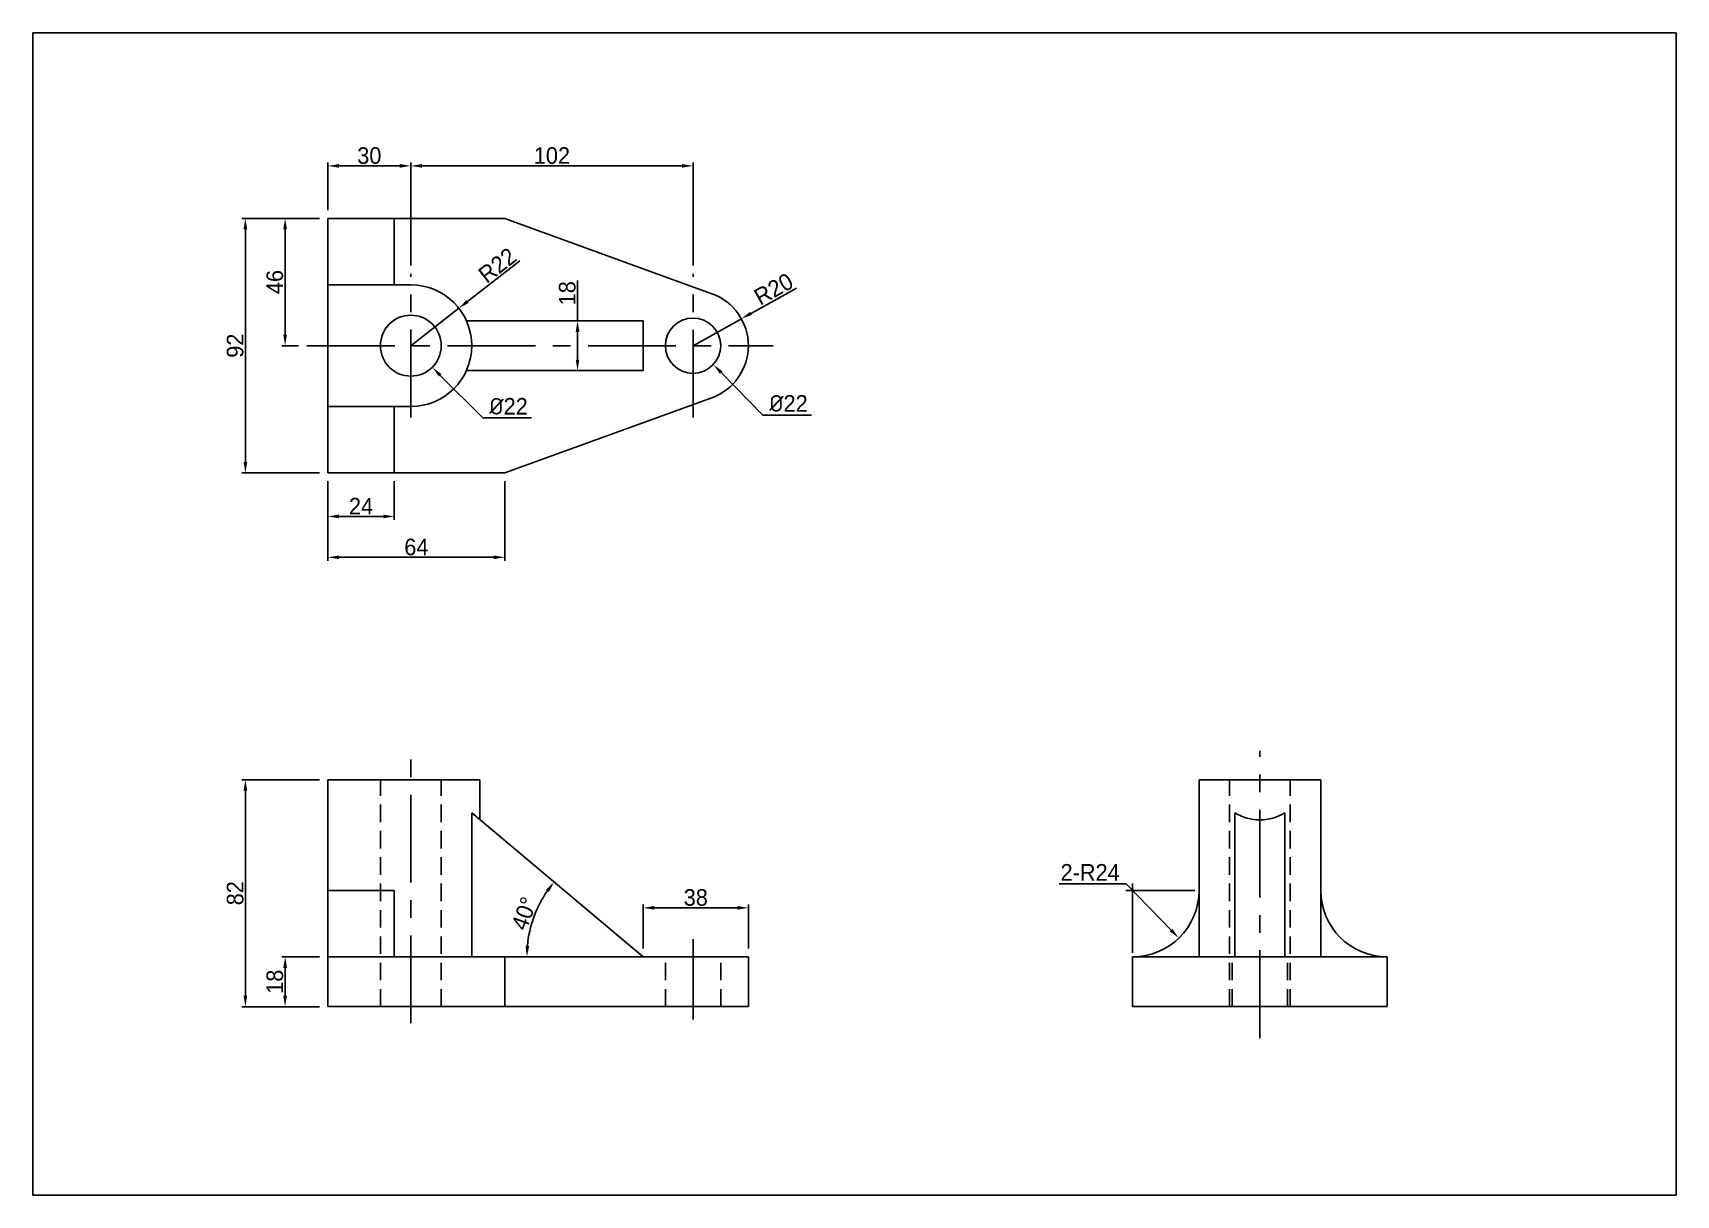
# Model space of a CAD drawing. Header units: millimetres. Extents: x 0 to 3581, y 939 to 3462.
# Drawn here: x 741 to 1335, y 2015 to 2435 of the extents above; entities that cross this region are included whole.
import ezdxf
from ezdxf import colors
from ezdxf.entities.mleader import LeaderData, LeaderLine
from ezdxf.math import Vec2, Vec3

# ---------------------------------------------------------------- set-up
doc = ezdxf.new("R2010")
doc.units = ezdxf.units.MM
doc.linetypes.add('CENTER', pattern=[50.8, 31.75, -6.35, 6.35, -6.35])
doc.linetypes.add('HIDDEN', pattern=[9.525, 6.35, -3.175])
for name, color, linetype in [('center', 3, 'CENTER'), ('hidden', 2, 'HIDDEN'), ('model', 7, 'Continuous')]:
    doc.layers.add(name, color=color, linetype=linetype)
doc.styles.get("Standard").update_dxf_attribs({"font": ''})
doc.styles.get('Standard').set_extended_font_data('Gulim')
doc.dimstyles.new('ISO-25', dxfattribs={"dimtxt": 6, "dimasz": 4, "dimexe": 1.25, "dimexo": 3, "dimtad": 1, "dimtxsty": 'Standard', "dimcen": 2.5, "dimadec": 0, "dimazin": 0, "dimtfac": 1, "dimtmove": 0, "dimatfit": 3, "dimfxl": 1, "dimarcsym": 0})

msp = doc.modelspace()

# ---------------------------------------------------------------- blocks, each defined once
blk = doc.blocks.new('*D70')
at = {"layer": 'Defpoints', "color": 0, "transparency": 16777216}
for p in [(877.55, 2386.77), (847.55, 2367.8), (877.55, 2347.8)]:
    blk.add_point(p, dxfattribs=at)
at = {"layer": 'model', "color": 0, "lineweight": -2, "transparency": 16777216}
for p, q in [((847.55, 2370.8), (847.55, 2388.02)), ((877.55, 2350.8), (877.55, 2388.02)), ((851.55, 2386.77), (873.55, 2386.77))]:
    blk.add_line(p, q, dxfattribs=at)
at = {"layer": 'model', "color": 0, "transparency": 16777216}
for points in [[(851.55, 2387.44), (851.55, 2386.11), (847.55, 2386.77)], [(873.55, 2387.44), (873.55, 2386.11), (877.55, 2386.77)]]:
    blk.add_solid(points, dxfattribs=at)
at = {"layer": 'model', "color": 0, "transparency": 16777216, "insert": (862.55, 2390.47), "char_height": 6, "attachment_point": 5}
blk.add_mtext('30', dxfattribs=at)
blk = doc.blocks.new('*D71')
at = {"layer": 'Defpoints', "color": 0, "transparency": 16777216}
for p in [(979.55, 2386.77), (877.55, 2347.8), (979.55, 2347.77)]:
    blk.add_point(p, dxfattribs=at)
at = {"layer": 'model', "color": 0, "lineweight": -2, "transparency": 16777216}
for p, q in [((877.55, 2350.8), (877.55, 2388.02)), ((979.55, 2350.77), (979.55, 2388.02)), ((881.55, 2386.77), (975.55, 2386.77))]:
    blk.add_line(p, q, dxfattribs=at)
at = {"layer": 'model', "color": 0, "transparency": 16777216}
for points in [[(881.55, 2387.44), (881.55, 2386.11), (877.55, 2386.77)], [(975.55, 2387.44), (975.55, 2386.11), (979.55, 2386.77)]]:
    blk.add_solid(points, dxfattribs=at)
at = {"layer": 'model', "color": 0, "transparency": 16777216, "insert": (928.55, 2390.48), "char_height": 6, "attachment_point": 5}
blk.add_mtext('102', dxfattribs=at)
blk = doc.blocks.new('*D72')
at = {"layer": 'Defpoints', "color": 0, "transparency": 16777216}
for p in [(961.55, 2330.8), (937.81, 2312.8), (961.55, 2312.8)]:
    blk.add_point(p, dxfattribs=at)
at = {"layer": 'model', "color": 0, "lineweight": -2, "transparency": 16777216}
for p, q in [((937.81, 2330.8), (937.81, 2345.3)), ((958.55, 2330.8), (936.56, 2330.8)), ((937.81, 2316.8), (937.81, 2326.8)), ((958.55, 2312.8), (936.56, 2312.8))]:
    blk.add_line(p, q, dxfattribs=at)
at = {"layer": 'model', "color": 0, "transparency": 16777216}
for points in [[(937.14, 2326.8), (938.47, 2326.8), (937.81, 2330.8)], [(937.14, 2316.8), (938.47, 2316.8), (937.81, 2312.8)]]:
    blk.add_solid(points, dxfattribs=at)
at = {"layer": 'model', "color": 0, "transparency": 16777216, "insert": (934.1, 2340.75), "char_height": 6, "attachment_point": 5, "rotation": 90}
blk.add_mtext('18', dxfattribs=at)
blk = doc.blocks.new('*D73')
at = {"layer": 'Defpoints', "color": 0, "transparency": 16777216}
for p in [(847.55, 2367.8), (832.11, 2321.8), (840, 2321.8)]:
    blk.add_point(p, dxfattribs=at)
at = {"layer": 'model', "color": 0, "lineweight": -2, "transparency": 16777216}
for p, q in [((844.55, 2367.8), (830.86, 2367.8)), ((832.11, 2363.8), (832.11, 2325.8)), ((837, 2321.8), (830.86, 2321.8))]:
    blk.add_line(p, q, dxfattribs=at)
at = {"layer": 'model', "color": 0, "transparency": 16777216}
for points in [[(831.44, 2363.8), (832.78, 2363.8), (832.11, 2367.8)], [(831.44, 2325.8), (832.78, 2325.8), (832.11, 2321.8)]]:
    blk.add_solid(points, dxfattribs=at)
at = {"layer": 'model', "color": 0, "transparency": 16777216, "insert": (828.4, 2344.8), "char_height": 6, "attachment_point": 5, "rotation": 90}
blk.add_mtext('46', dxfattribs=at)
blk = doc.blocks.new('*D74')
at = {"layer": 'Defpoints', "color": 0, "transparency": 16777216}
for p in [(847.55, 2367.8), (817.75, 2275.8), (847.55, 2275.8)]:
    blk.add_point(p, dxfattribs=at)
at = {"layer": 'model', "color": 0, "lineweight": -2, "transparency": 16777216}
for p, q in [((844.55, 2367.8), (816.5, 2367.8)), ((817.75, 2363.8), (817.75, 2279.8)), ((844.55, 2275.8), (816.5, 2275.8))]:
    blk.add_line(p, q, dxfattribs=at)
at = {"layer": 'model', "color": 0, "transparency": 16777216}
for points in [[(817.08, 2363.8), (818.42, 2363.8), (817.75, 2367.8)], [(817.08, 2279.8), (818.42, 2279.8), (817.75, 2275.8)]]:
    blk.add_solid(points, dxfattribs=at)
at = {"layer": 'model', "color": 0, "transparency": 16777216, "insert": (814.05, 2321.8), "char_height": 6, "attachment_point": 5, "rotation": 90}
blk.add_mtext('92', dxfattribs=at)
blk = doc.blocks.new('*D75')
at = {"layer": 'Defpoints', "color": 0, "transparency": 16777216}
for p in [(847.55, 2275.8), (871.55, 2275.8), (871.55, 2260.1)]:
    blk.add_point(p, dxfattribs=at)
at = {"layer": 'model', "color": 0, "lineweight": -2, "transparency": 16777216}
for p, q in [((847.55, 2272.8), (847.55, 2258.85)), ((871.55, 2272.8), (871.55, 2258.85)), ((851.55, 2260.1), (867.55, 2260.1))]:
    blk.add_line(p, q, dxfattribs=at)
at = {"layer": 'model', "color": 0, "transparency": 16777216}
for points in [[(851.55, 2260.77), (851.55, 2259.44), (847.55, 2260.1)], [(867.55, 2260.77), (867.55, 2259.44), (871.55, 2260.1)]]:
    blk.add_solid(points, dxfattribs=at)
at = {"layer": 'model', "color": 0, "transparency": 16777216, "insert": (859.55, 2263.81), "char_height": 6, "attachment_point": 5}
blk.add_mtext('24', dxfattribs=at)
blk = doc.blocks.new('*D76')
at = {"layer": 'Defpoints', "color": 0, "transparency": 16777216}
for p in [(847.55, 2275.8), (911.55, 2275.8), (911.55, 2245.32)]:
    blk.add_point(p, dxfattribs=at)
at = {"layer": 'model', "color": 0, "lineweight": -2, "transparency": 16777216}
for p, q in [((847.55, 2272.8), (847.55, 2244.07)), ((911.55, 2272.8), (911.55, 2244.07)), ((851.55, 2245.32), (907.55, 2245.32))]:
    blk.add_line(p, q, dxfattribs=at)
at = {"layer": 'model', "color": 0, "transparency": 16777216}
for points in [[(851.55, 2245.99), (851.55, 2244.66), (847.55, 2245.32)], [(907.55, 2245.99), (907.55, 2244.66), (911.55, 2245.32)]]:
    blk.add_solid(points, dxfattribs=at)
at = {"layer": 'model', "color": 0, "transparency": 16777216, "insert": (879.55, 2249.03), "char_height": 6, "attachment_point": 5}
blk.add_mtext('64', dxfattribs=at)
blk = doc.blocks.new('*D77')
at = {"layer": 'Defpoints', "color": 0, "transparency": 16777216}
for p in [(847.55, 2164.94), (817.75, 2082.94), (847.55, 2082.94)]:
    blk.add_point(p, dxfattribs=at)
at = {"layer": 'model', "color": 0, "lineweight": -2, "transparency": 16777216}
for p, q in [((844.55, 2164.94), (816.5, 2164.94)), ((817.75, 2160.94), (817.75, 2086.94)), ((844.55, 2082.94), (816.5, 2082.94))]:
    blk.add_line(p, q, dxfattribs=at)
at = {"layer": 'model', "color": 0, "transparency": 16777216}
for points in [[(817.08, 2160.94), (818.42, 2160.94), (817.75, 2164.94)], [(817.08, 2086.94), (818.42, 2086.94), (817.75, 2082.94)]]:
    blk.add_solid(points, dxfattribs=at)
at = {"layer": 'model', "color": 0, "transparency": 16777216, "insert": (814.05, 2123.94), "char_height": 6, "attachment_point": 5, "rotation": 90}
blk.add_mtext('82', dxfattribs=at)
blk = doc.blocks.new('*D78')
at = {"layer": 'Defpoints', "color": 0, "transparency": 16777216}
for p in [(832.11, 2100.94), (847.55, 2100.94), (847.55, 2082.94)]:
    blk.add_point(p, dxfattribs=at)
at = {"layer": 'model', "color": 0, "lineweight": -2, "transparency": 16777216}
for p, q in [((844.55, 2100.94), (830.86, 2100.94)), ((832.11, 2086.94), (832.11, 2096.94)), ((844.55, 2082.94), (830.86, 2082.94))]:
    blk.add_line(p, q, dxfattribs=at)
at = {"layer": 'model', "color": 0, "transparency": 16777216}
for points in [[(831.44, 2096.94), (832.78, 2096.94), (832.11, 2100.94)], [(831.44, 2086.94), (832.78, 2086.94), (832.11, 2082.94)]]:
    blk.add_solid(points, dxfattribs=at)
at = {"layer": 'model', "color": 0, "transparency": 16777216, "insert": (828.4, 2091.94), "char_height": 6, "attachment_point": 5, "rotation": 90}
blk.add_mtext('18', dxfattribs=at)
blk = doc.blocks.new('*D79')
at = {"layer": 'Defpoints', "color": 0, "transparency": 16777216}
for p in [(999.55, 2118.65), (961.55, 2100.94), (999.55, 2100.94)]:
    blk.add_point(p, dxfattribs=at)
at = {"layer": 'model', "color": 0, "lineweight": -2, "transparency": 16777216}
for p, q in [((961.55, 2103.94), (961.55, 2119.9)), ((965.55, 2118.65), (995.55, 2118.65)), ((999.55, 2103.94), (999.55, 2119.9))]:
    blk.add_line(p, q, dxfattribs=at)
at = {"layer": 'model', "color": 0, "transparency": 16777216}
for points in [[(965.55, 2119.32), (965.55, 2117.99), (961.55, 2118.65)], [(995.55, 2119.32), (995.55, 2117.99), (999.55, 2118.65)]]:
    blk.add_solid(points, dxfattribs=at)
at = {"layer": 'model', "color": 0, "transparency": 16777216, "insert": (980.55, 2122.36), "char_height": 6, "attachment_point": 5}
blk.add_mtext('38', dxfattribs=at)
blk = doc.blocks.new('*D80')
at = {"layer": 'Defpoints', "color": 0, "transparency": 16777216}
for p in [(899.55, 2152.97), (923.96, 2119.82), (847.55, 2100.94), (961.55, 2100.94), (961.55, 2100.94)]:
    blk.add_point(p, dxfattribs=at)
at = {"layer": 'model', "color": 0, "lineweight": -2, "transparency": 16777216}
blk.add_arc((961.55, 2100.94), 42.06, 145.45136, 174.54864, dxfattribs=at)
at = {"layer": 'model', "color": 0, "transparency": 16777216}
for points in [[(926.38, 2125.2), (927.44, 2124.39), (929.33, 2127.98)], [(920.35, 2104.91), (919.01, 2104.97), (919.49, 2100.94)]]:
    blk.add_solid(points, dxfattribs=at)
at = {"layer": 'model', "color": 0, "transparency": 16777216, "insert": (918.55, 2116.6), "char_height": 6, "attachment_point": 5, "rotation": 70}
blk.add_mtext('40°', dxfattribs=at)
blk = doc.blocks.new('*D81')
at = {"layer": 'Defpoints', "color": 0, "transparency": 16777216}
for p in [(894.9, 2335.32), (877.55, 2321.8)]:
    blk.add_point(p, dxfattribs=at)
at = {"layer": 'model', "color": 0, "lineweight": -2, "transparency": 16777216}
for p, q in [((916.94, 2352.49), (898.06, 2337.78)), ((877.55, 2321.8), (894.9, 2335.32))]:
    blk.add_line(p, q, dxfattribs=at)
at = {"layer": 'model', "color": 0, "transparency": 16777216}
blk.add_solid([(897.65, 2338.3), (898.47, 2337.25), (894.9, 2335.32)], dxfattribs=at)
at = {"layer": 'model', "color": 0, "transparency": 16777216, "insert": (908.81, 2350.85), "char_height": 6, "attachment_point": 5, "rotation": 37.91884}
blk.add_mtext('R22', dxfattribs=at)
blk = doc.blocks.new('*D82')
at = {"layer": 'Defpoints', "color": 0, "transparency": 16777216}
for p in [(997.02, 2331.53), (979.55, 2321.8)]:
    blk.add_point(p, dxfattribs=at)
at = {"layer": 'model', "color": 0, "lineweight": -2, "transparency": 16777216}
for p, q in [((1016.97, 2342.63), (1000.52, 2333.47)), ((979.55, 2321.8), (997.02, 2331.53))]:
    blk.add_line(p, q, dxfattribs=at)
at = {"layer": 'model', "color": 0, "transparency": 16777216}
blk.add_solid([(1000.19, 2334.06), (1000.84, 2332.89), (997.02, 2331.53)], dxfattribs=at)
at = {"layer": 'model', "color": 0, "transparency": 16777216, "insert": (1008.69, 2342.26), "char_height": 6, "attachment_point": 5, "rotation": 29.10252}
blk.add_mtext('R20', dxfattribs=at)

# ---------------------------------------------------------------- dimensions: what is measured, and where the dimension line sits
at = {"layer": 'model'}
for base, p1, p2, picture, middle in [((877.548, 2386.773), (847.548, 2367.8), (877.548, 2347.799), '*D70', (862.548, 2390.474)), ((979.548, 2386.773), (877.548, 2347.799), (979.548, 2347.772), '*D71', (928.548, 2390.482)), ((871.548, 2260.103), (847.548, 2275.8), (871.548, 2275.8), '*D75', (859.548, 2263.808)), ((911.548, 2245.325), (847.548, 2275.8), (911.548, 2275.8), '*D76', (879.548, 2249.03)), ((999.548, 2118.654), (961.548, 2100.944), (999.548, 2100.944), '*D79', (980.548, 2122.355))]:
    dim = msp.add_linear_dim(base=base, p1=p1, p2=p2, dimstyle='ISO-25', dxfattribs=at)
    dim.commit()
    dim.dimension.update_dxf_attribs({"geometry": picture, "text_midpoint": middle})
for base, p1, p2, picture, middle in [((817.749, 2275.8), (847.548, 2367.8), (847.548, 2275.8), '*D74', (814.049, 2321.8)), ((832.109, 2321.8), (847.548, 2367.8), (840.003, 2321.8), '*D73', (828.404, 2344.8)), ((817.749, 2082.944), (847.548, 2164.944), (847.548, 2082.944), '*D77', (814.049, 2123.944)), ((832.109, 2100.944), (847.548, 2082.944), (847.548, 2100.944), '*D78', (828.4, 2091.944))]:
    dim = msp.add_linear_dim(base=base, p1=p1, p2=p2, angle=90, dimstyle='ISO-25', dxfattribs=at)
    dim.commit()
    dim.dimension.update_dxf_attribs({"geometry": picture, "text_midpoint": middle})
dim = msp.add_radius_dim(center=(877.548, 2321.8), mpoint=(894.903, 2335.32), dimstyle='ISO-25', dxfattribs=at)
dim.commit()
dim.dimension.update_dxf_attribs({"geometry": '*D81', "text_midpoint": (911.087, 2347.928), "dimtype": 164})
dim = msp.add_radius_dim(center=(979.548, 2321.8), mpoint=(997.023, 2331.528), dimstyle='ISO-25', dxfattribs=at)
dim.commit()
dim.dimension.update_dxf_attribs({"geometry": '*D82', "text_midpoint": (1008.685, 2342.264)})
dim = msp.add_linear_dim(base=(937.807, 2312.8), p1=(961.548, 2330.8), p2=(961.548, 2312.8), angle=90, dimstyle='ISO-25', dxfattribs=at)
dim.commit()
dim.dimension.update_dxf_attribs({"geometry": '*D72', "text_midpoint": (937.807, 2340.75), "dimtype": 160})
dim = msp.add_angular_dim_2l(base=(923.964, 2119.819), line1=((961.548, 2100.944), (899.548, 2152.968)), line2=((961.548, 2100.944), (847.548, 2100.944)), dimstyle='ISO-25', dxfattribs=at)
dim.commit()
dim.dimension.update_dxf_attribs({"geometry": '*D80', "text_midpoint": (918.545, 2116.595)})

# ---------------------------------------------------------------- linework, layer by layer
at = {"layer": 'center'}
for p, q in [((877.548, 2295.854), (877.548, 2347.799)), ((979.548, 2295.828), (979.548, 2347.772)), ((840.003, 2321.8), (1008.555, 2321.8)), ((1184.454, 2071.579), (1184.454, 2175.38)), ((877.548, 2076.966), (877.548, 2172.207)), ((979.548, 2078.248), (979.548, 2107.324))]:
    msp.add_line(p, q, dxfattribs=at)
at = {"layer": 'hidden'}
for p, q in [((866.548, 2082.944), (866.548, 2164.944)), ((888.548, 2082.944), (888.548, 2164.944)), ((1173.454, 2082.944), (1173.454, 2164.944)), ((1195.454, 2082.944), (1195.454, 2164.944)), ((969.548, 2082.944), (969.548, 2100.944)), ((989.548, 2082.944), (989.548, 2100.944)), ((1174.454, 2082.944), (1174.454, 2100.944)), ((1194.454, 2082.944), (1194.454, 2100.944))]:
    msp.add_line(p, q, dxfattribs=at)
at = {"layer": 'model'}
for p, q in [((847.548, 2321.8), (847.548, 2367.8)), ((847.548, 2367.8), (911.548, 2367.8)), ((871.548, 2367.8), (871.548, 2343.8)), ((986.381, 2340.597), (911.548, 2367.8)), ((877.548, 2343.8), (847.548, 2343.8)), ((961.548, 2330.8), (897.623, 2330.8)), ((961.548, 2321.8), (961.548, 2330.8)), ((847.548, 2321.8), (847.548, 2275.8)), ((961.548, 2321.8), (961.548, 2312.8)), ((961.548, 2312.8), (897.623, 2312.8)), ((877.548, 2299.8), (847.548, 2299.8)), ((871.548, 2275.8), (871.548, 2299.8)), ((986.381, 2303.004), (911.548, 2275.8)), ((847.548, 2275.8), (911.548, 2275.8)), ((847.548, 2100.944), (847.548, 2164.944)), ((847.548, 2164.944), (902.548, 2164.944)), ((902.548, 2164.944), (902.548, 2150.451)), ((1162.454, 2164.944), (1162.454, 2100.944)), ((1162.454, 2164.944), (1206.454, 2164.944)), ((1206.454, 2164.944), (1206.454, 2100.944)), ((961.548, 2100.944), (899.548, 2152.968)), ((899.548, 2152.968), (899.548, 2100.944)), ((1175.454, 2152.968), (1175.454, 2100.944)), ((1193.454, 2152.968), (1193.454, 2100.944)), ((1138.454, 2102.444), (1138.454, 2127.444)), ((1138.454, 2102.444), (1138.454, 2127.444)), ((1138.454, 2102.444), (1138.454, 2127.444)), ((871.548, 2124.944), (847.548, 2124.944)), ((871.548, 2100.944), (871.548, 2124.944)), ((1135.954, 2124.944), (1160.954, 2124.944)), ((1135.954, 2124.944), (1160.954, 2124.944)), ((1135.954, 2124.944), (1160.954, 2124.944)), ((961.548, 2100.944), (847.548, 2100.944)), ((847.548, 2100.944), (847.548, 2082.944)), ((847.548, 2100.944), (871.548, 2100.944)), ((911.548, 2082.944), (911.548, 2100.944)), ((999.548, 2100.944), (961.548, 2100.944)), ((999.548, 2082.944), (999.548, 2100.944)), ((1230.454, 2100.944), (1138.454, 2100.944)), ((1138.454, 2100.944), (1138.454, 2082.944)), ((1230.454, 2082.944), (1230.454, 2100.944)), ((847.548, 2082.944), (877.548, 2082.944)), ((877.548, 2082.944), (911.548, 2082.944)), ((911.548, 2082.944), (979.548, 2082.944)), ((979.548, 2082.944), (999.548, 2082.944)), ((1138.454, 2082.944), (1230.454, 2082.944))]:
    msp.add_line(p, q, dxfattribs=at)
msp.add_lwpolyline([(740.922, 2014.839), (1334.922, 2014.839), (1334.922, 2434.839), (740.922, 2434.839)], close=True, dxfattribs=at)
for centre, radius, start, end in [((877.548, 2321.8), 22, 0, 90), ((979.548, 2321.8), 20, 0, 70.022672), ((877.548, 2321.8), 11, 0, 180), ((979.548, 2321.8), 10, 0, 180), ((877.548, 2321.8), 11, 180, 0), ((877.548, 2321.8), 22, 270, 0), ((979.548, 2321.8), 10, 180, 0), ((979.548, 2321.8), 20, 289.977328, 0), ((1184.454, 2167.798), 17.347, 238.747401, 301.252599), ((1138.454, 2124.944), 24, 270, 0), ((1230.454, 2124.944), 24, 180, 270)]:
    msp.add_arc(centre, radius, start, end, dxfattribs=at)

msp.set_redraw_order([(e.dxf.handle, doc.entitydb.next_handle()) for e in msp.query("TEXT MTEXT ATTDEF DIMENSION ARC_DIMENSION")])  # texts and dimensions are drawn at this point

# ---------------------------------------------------------------- leaders
ml = msp.add_multileader_mtext('Standard', dxfattribs=at)
ml.set_content('\\L{\\fISOCPEUR|b0|i0|c0|p34;%%C}22', color=256)
ml.set_leader_properties()
ml.build(insert=Vec2(0, 0))
ml.multileader.update_dxf_attribs({"text_left_attachment_type": 8, "text_right_attachment_type": 8})
ctx = ml.context
ctx.base_point, ctx.char_height, ctx.plane_origin = Vec3(903.906, 2295.709), 6, Vec3(885.367, 2313.912)
ctx.left_attachment, ctx.right_attachment = 8, 8
notes = []
notes.append((ctx, [(0, (1, 1, 0), (903.575, 2295.709), (1, 0), 0.331, [(0, [(885.367, 2313.912)], 0, [])])]))
ctx.mtext.insert, ctx.mtext.flow_direction = Vec3(905.906, 2302.909), 5
ml = msp.add_multileader_mtext('Standard', dxfattribs=at)
ml.set_content('\\L{\\fISOCPEUR|b0|i0|c0|p34;%%C}22', color=256)
ml.set_leader_properties()
ml.build(insert=Vec2(0, 0))
ml.multileader.update_dxf_attribs({"text_left_attachment_type": 8, "text_right_attachment_type": 8})
ctx = ml.context
ctx.base_point, ctx.char_height, ctx.plane_origin = Vec3(1005.083, 2296.75), 6, Vec3(986.544, 2314.953)
ctx.left_attachment, ctx.right_attachment = 8, 8
notes.append((ctx, [(0, (1, 1, 0), (1004.752, 2296.75), (1, 0), 0.331, [(0, [(986.947, 2314.953)], 0, [])])]))
ctx.mtext.insert, ctx.mtext.flow_direction = Vec3(1007.083, 2303.95), 5
ml = msp.add_multileader_mtext('Standard', dxfattribs=at)
ml.set_content('\\L2-R24', color=256)
ml.set_leader_properties()
ml.build(insert=Vec2(0, 0))
ml.multileader.update_dxf_attribs({"text_left_attachment_type": 8, "text_right_attachment_type": 8})
ctx = ml.context
ctx.base_point, ctx.char_height, ctx.plane_origin = Vec3(1107.8, 2127.279), 6, Vec3(1155.129, 2107.759)
ctx.left_attachment, ctx.right_attachment, ctx.text_align_type = 8, 8, 2
notes.append((ctx, [(0, (1, 1, 0), (1136.119, 2127.279), (-1, 0), 0.335, [(0, [(1155.129, 2107.759)], 0, [])])]))
ctx.mtext.insert, ctx.mtext.alignment, ctx.mtext.flow_direction = Vec3(1133.784, 2134.479), 3, 5
for ctx, leaders in notes:
    for number, flags, end, landing, length, lines in leaders:
        leader = LeaderData()
        leader.index, (leader.has_last_leader_line, leader.has_dogleg_vector, leader.attachment_direction) = number, flags
        leader.last_leader_point, leader.dogleg_vector, leader.dogleg_length = Vec3(end), Vec3(landing), length
        for number, points, colour, breaks in lines:
            line = LeaderLine()
            line.index, line.vertices, line.color, line.breaks = number, Vec3.list(points), colors.encode_raw_color(colour), breaks
            leader.lines.append(line)
        ctx.leaders.append(leader)

doc.saveas('drawing.dxf')
